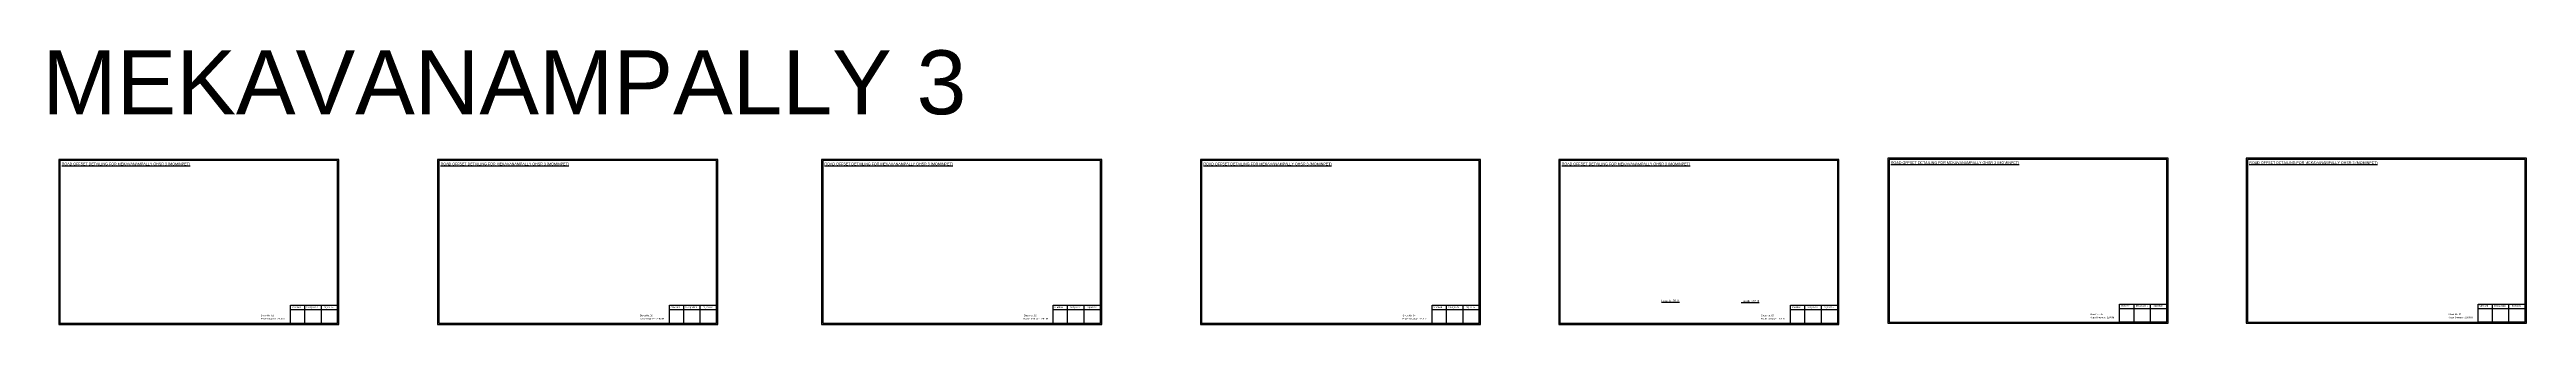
# Model space of a CAD drawing. Header units: inches. Extents: x -117 to 51867, y -12715 to 3423.
# Drawn here: x 2137 to 6879, y 2895 to 3423 of the extents above; entities that cross this region are included whole.
import ezdxf

# ---------------------------------------------------------------- set-up
doc = ezdxf.new("R2010")
doc.units = ezdxf.units.IN
doc.header["$MEASUREMENT"] = 0
doc.layers.add('PDF_Geometry', color=7, linetype='Continuous')
doc.layers.add('PDF_Text', color=5, linetype='Continuous')
doc.styles.add('PDF Arial', font='arial.ttf')
doc.styles.get("Standard").update_dxf_attribs({"font": 'arial.ttf'})

msp = doc.modelspace()

# ---------------------------------------------------------------- linework, layer by layer
at = {"layer": 'PDF_Geometry'}
for points in [[(2154.1, 3212.2), (2154.1, 2895.5), (2690.6, 2895.5), (2690.6, 3212.2)], [(2156.4, 3209.9), (2156.4, 2897.9), (2688.2, 2897.9), (2688.2, 3209.9)], [(2879.6, 3212.2), (2879.6, 2895.5), (3416.1, 2895.5), (3416.1, 3212.2)], [(2881.9, 3209.9), (2881.9, 2897.9), (3413.6, 2897.9), (3413.6, 3209.9)], [(3614.6, 3212.2), (3614.6, 2895.5), (4151.1, 2895.5), (4151.1, 3212.2)], [(3616.9, 3209.9), (3616.9, 2897.9), (4148.6, 2897.9), (4148.6, 3209.9)], [(4340.1, 3212.2), (4340.1, 2895.5), (4876.5, 2895.5), (4876.5, 3212.2)], [(4342.4, 3209.9), (4342.4, 2897.9), (4874.1, 2897.9), (4874.1, 3209.9)], [(5026.2, 3212.2), (5026.2, 2895.5), (5562.7, 2895.5), (5562.7, 3212.2)], [(5028.6, 3209.9), (5028.6, 2897.9), (5560.3, 2897.9), (5560.3, 3209.9)], [(5656.4, 3214.6), (5656.4, 2897.9), (6192.9, 2897.9), (6192.9, 3214.6)], [(5658.8, 3212.3), (5658.8, 2900.3), (6190.5, 2900.3), (6190.5, 3212.3)], [(6342.6, 3214.6), (6342.6, 2897.9), (6879.1, 2897.9), (6879.1, 3214.6)], [(6344.9, 3212.3), (6344.9, 2900.3), (6876.7, 2900.3), (6876.7, 3212.3)]]:
    msp.add_lwpolyline(points, close=True, dxfattribs=at)
at = {"layer": 'PDF_Geometry', "color": 242, "true_color": 0xcc1f26}
for points in [[(2688.2, 2897.8), (2597.8, 2897.8), (2597.8, 2932.4), (2688.2, 2932.4)], [(3413.6, 2897.8), (3323.3, 2897.8), (3323.3, 2932.4), (3413.6, 2932.4)], [(4148.6, 2897.8), (4058.3, 2897.8), (4058.3, 2932.4), (4148.6, 2932.4)], [(4874.1, 2897.8), (4783.8, 2897.8), (4783.8, 2932.4), (4874.1, 2932.4)], [(5560.3, 2897.8), (5470, 2897.8), (5470, 2932.4), (5560.3, 2932.4)], [(6190.5, 2900.2), (6100.1, 2900.2), (6100.1, 2934.8), (6190.5, 2934.8)], [(6876.7, 2900.2), (6786.3, 2900.2), (6786.3, 2934.8), (6876.7, 2934.8)]]:
    msp.add_lwpolyline(points, close=True, dxfattribs=at)
for points in [[(2597.8, 2924.1), (2688.2, 2924.1)], [(2624.8, 2932.4), (2624.8, 2897.8)], [(2656.5, 2932.4), (2656.5, 2897.8)], [(3323.3, 2924.1), (3413.6, 2924.1)], [(3350.3, 2932.4), (3350.3, 2897.8)], [(3382, 2932.4), (3382, 2897.8)], [(4058.3, 2924.1), (4148.6, 2924.1)], [(4085.3, 2932.4), (4085.3, 2897.8)], [(4117, 2932.4), (4117, 2897.8)], [(4783.8, 2924.1), (4874.1, 2924.1)], [(4810.8, 2932.4), (4810.8, 2897.8)], [(4842.5, 2932.4), (4842.5, 2897.8)], [(5470, 2924.1), (5560.3, 2924.1)], [(5496.9, 2932.4), (5496.9, 2897.8)], [(5528.7, 2932.4), (5528.7, 2897.8)], [(6100.1, 2926.5), (6190.5, 2926.5)], [(6127.1, 2934.8), (6127.1, 2900.2)], [(6158.8, 2934.8), (6158.8, 2900.2)], [(6786.3, 2926.5), (6876.7, 2926.5)], [(6813.3, 2934.8), (6813.3, 2900.2)], [(6845, 2934.8), (6845, 2900.2)]]:
    msp.add_lwpolyline(points, dxfattribs=at)

# ---------------------------------------------------------------- texts
for s, height, p in [('MEKAVANAMPALLY 3', 122.535, (2122.6, 3298.9)), ('Sheet No. 01', 3, (2541.3, 2911.3)), ('Route Distance : 2286 M', 3, (2541.1, 2905.2)), ('Sheet No. 02', 3, (3266.8, 2911.3)), ('Route Distance : 2286 M', 3, (3266.6, 2905.2)), ('Route Distance : 2286 M', 3, (4001.6, 2905.2)), ('Sheet No. 03', 3, (4001.8, 2911.3)), ('Route Distance : 2286 M', 3, (4727.1, 2905.2)), ('Sheet No. 04', 3, (4727.3, 2911.3)), ('Sheet No. 05', 3, (5413.5, 2911.3)), ('Route Distance : 2286 M', 3, (5413.3, 2905.2)), ('Sheet No. 06', 3, (6043.6, 2913.7)), ('Route Distance : 2286 M', 3, (6043.5, 2907.7)), ('Sheet No. 07', 3, (6729.8, 2913.7)), ('Route Distance : 2286 M', 3, (6729.6, 2907.7))]:
    msp.add_text(s, height=height).set_placement(p)
at = {"color": 242, "true_color": 0xcd2027}
for s, height, p in [('%%UROAD OFFSET DETAILING FOR MEKAVANAMPALLY OHSR 3 (MOMINPET)', 5, (2159.9, 3201.1)), ('%%UROAD OFFSET DETAILING FOR MEKAVANAMPALLY OHSR 3 (MOMINPET)', 5, (2885.4, 3201.1)), ('%%UROAD OFFSET DETAILING FOR MEKAVANAMPALLY OHSR 3 (MOMINPET)', 5, (3620.4, 3201.1)), ('%%UROAD OFFSET DETAILING FOR MEKAVANAMPALLY OHSR 3 (MOMINPET)', 5, (4345.8, 3201.1)), ('%%UROAD OFFSET DETAILING FOR MEKAVANAMPALLY OHSR 3 (MOMINPET)', 5, (5032, 3201.1)), ('%%UROAD OFFSET DETAILING FOR MEKAVANAMPALLY OHSR 3 (MOMINPET)', 5, (5662.2, 3203.5)), ('%%UROAD OFFSET DETAILING FOR MEKAVANAMPALLY OHSR 3 (MOMINPET)', 5, (6348.4, 3203.5)), ('%%ULength : 79 M', 4, (5223, 2939.1)), ('%%ULength : 52 M', 4, (5375.7, 2938.5))]:
    msp.add_text(s, height=height, dxfattribs=at).set_placement(p)
at = {"layer": 'PDF_Text', "color": 7, "attachment_point": 7, "style": 'PDF Arial'}
for s, insert, char_height in [('Checked', (2600.4, 2927.5), 3), ('Designation', (2628.8, 2926.7), 3.001), ('Signature', (2662.5, 2926.7), 3), ('Checked', (3325.9, 2927.5), 3), ('Designation', (3354.3, 2926.7), 3.001), ('Signature', (3388, 2926.7), 3), ('Checked', (4060.9, 2927.5), 3), ('Designation', (4089.3, 2926.7), 3.001), ('Signature', (4123, 2926.7), 3), ('Checked', (4786.4, 2927.5), 3), ('Designation', (4814.8, 2926.7), 3.001), ('Signature', (4848.4, 2926.7), 3), ('Checked', (5472.6, 2927.5), 3), ('Designation', (5500.9, 2926.7), 3.001), ('Signature', (5534.6, 2926.7), 3), ('Checked', (6102.7, 2930), 3), ('Designation', (6131.1, 2929.1), 3.001), ('Signature', (6164.8, 2929.1), 3), ('Checked', (6788.9, 2930), 3), ('Designation', (6817.3, 2929.1), 3.001), ('Signature', (6851, 2929.1), 3)]:
    msp.add_mtext(s, dxfattribs=dict(at, insert=insert, char_height=char_height))

doc.saveas('drawing.dxf')
